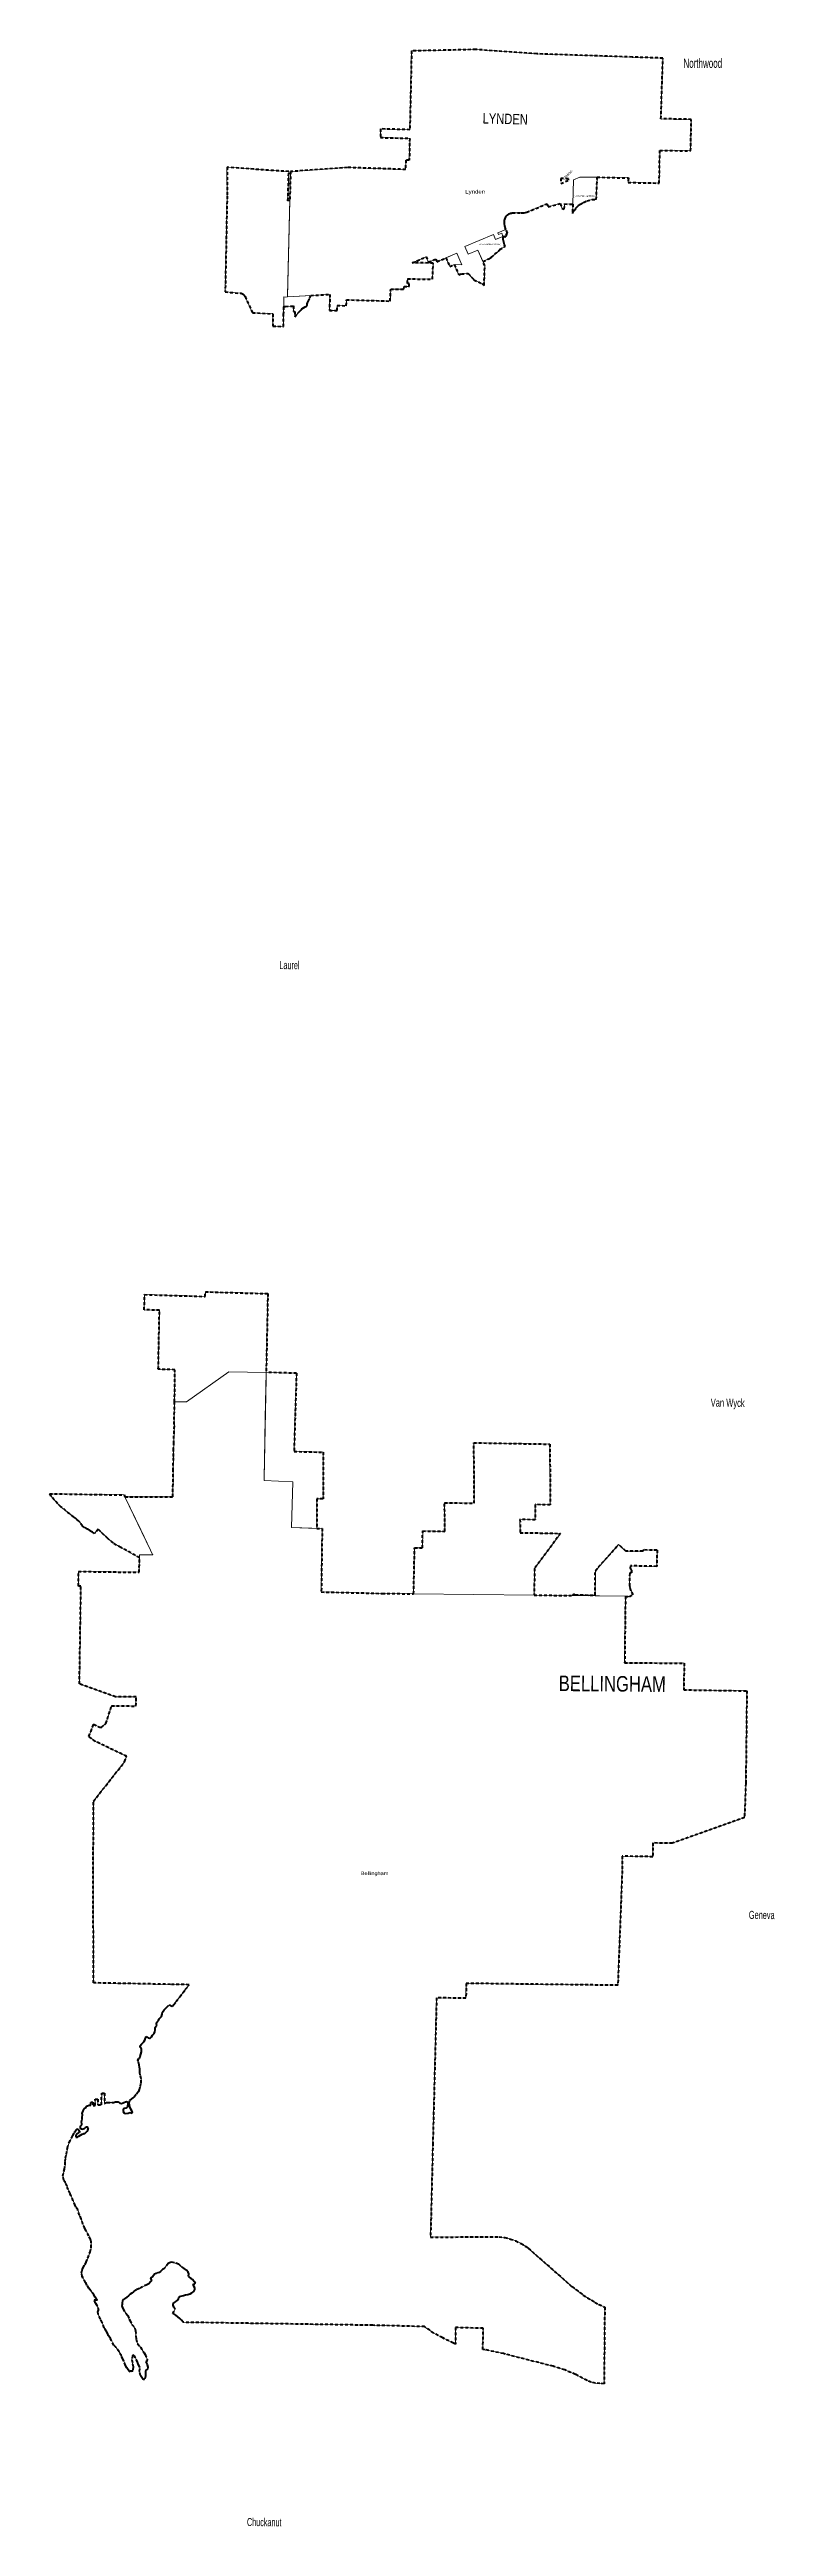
# Model space of a CAD drawing. Header units: feet. Extents: x -903180 to 1023491, y -707744 to 564635.
# Drawn here: x -370609 to -339245, y 433698 to 541432 of the extents above; entities that cross this region are included whole.
import ezdxf

# ---------------------------------------------------------------- set-up
doc = ezdxf.new("R2010")
doc.units = ezdxf.units.FT
doc.header["$LTSCALE"] = 80
doc.linetypes.add('SHORT_DASHED', pattern=[2.7, 1.5, -1.2])
for name, color, linetype, lineweight in [('1', 7, 'Continuous', 13), ('13', 7, 'SHORT_DASHED', 40), ('58', 7, 'Continuous', 13)]:
    doc.layers.add(name, color=color, linetype=linetype, lineweight=lineweight)
for name, color, linetype in [('14', 7, 'Continuous'), ('16', 7, 'Continuous'), ('36', 7, 'Continuous')]:
    doc.layers.add(name, color=color, linetype=linetype)

msp = doc.modelspace()

# ---------------------------------------------------------------- texts
at = {"layer": '1', "width": 1.05}
for p in [(-347832.09, 535020.18), (-351951.38, 532927.65)]:
    msp.add_text('( LOCATION APPROX )', height=64, dxfattribs=at).set_placement(p)
at = {"layer": '14', "width": 0.8}
for s, height, rotation, p in [('LYNDEN', 452.5, 358.424, (-351798.1, 538216.47)), ('BELLINGHAM', 675, 359.5, (-348488.29, 470034.69))]:
    msp.add_text(s, height=height, rotation=rotation, dxfattribs=at).set_placement(p)
at = {"layer": '16', "width": 0.65}
msp.add_text('Northwood', height=400, dxfattribs=at).set_placement((-343067.12, 540635.26))
at = {"layer": '16'}
for s, width, p in [('Laurel', 0.65, (-360624.97, 501437.72)), ('Van Wyck', 0.7, (-341883.43, 482405.93)), ('Geneva', 0.6, (-340228.55, 460125.32)), ('Chuckanut', 0.65, (-362035.24, 433717.99))]:
    msp.add_text(s, height=350, rotation=359.37, dxfattribs=dict(at, width=width)).set_placement(p)
at = {"layer": '36', "width": 1.35}
msp.add_text('Uninc.', height=113, rotation=45, dxfattribs=at).set_placement((-348259.25, 535753.06))
at = {"layer": '36'}
for s, width, p in [('Lynden', 1.25, (-352548.81, 535168.77)), ('Bellingham', 1.15, (-357085.28, 462028.06))]:
    msp.add_text(s, height=157.5, dxfattribs=dict(at, width=width)).set_placement(p)

# ---------------------------------------------------------------- linework, layer by layer
at = {"layer": '13'}
for p, q in [((-347638.15, 534627.9), (-347543.63, 534703.04)), ((-359881.7, 483857.94), (-361197.32, 483891.35)), ((-346894.78, 475268.07), (-345886.71, 476410.28)), ((-345564.13, 476119.84), (-345886.71, 476410.28)), ((-345403.17, 475162.29), (-345406.04, 474626.34)), ((-345373.55, 475480.88), (-345375.04, 475385.89)), ((-345349.68, 475331.51), (-345375.04, 475385.89)), ((-344226.82, 475457.28), (-345373.55, 475480.88)), ((-345327.19, 475294.86), (-345349.68, 475331.51)), ((-345327.19, 475294.86), (-345328.56, 475169.87)), ((-344212.43, 476160.62), (-344226.82, 475457.28)), ((-345406.04, 474626.34), (-345394.95, 474531.44)), ((-345343.76, 474390.46), (-345394.95, 474531.44)), ((-367743.05, 469789.88), (-369311.3, 470341.64)), ((-343048.92, 470086.58), (-340311.35, 470042.28)), ((-367403.92, 451865.06), (-367418.92, 451856.06)), ((-369340.82, 450930.04), (-369313.33, 450892.79)), ((-365180.44, 445168.54), (-365313.63, 445192.19))]:
    msp.add_line(p, q, dxfattribs=at)
for points in [[(-347543.63, 534703.04), (-347407.04, 534782.72), (-347252.96, 534852.68), (-347030.26, 534907.1), (-346852.41, 534911.84), (-346813.53, 535878.92), (-345455.65, 535845.89), (-345469.59, 535649.12), (-344120.67, 535621.53), (-344091.5, 537047.35), (-342753.32, 537019.97), (-342725.22, 538393.45), (-344045.31, 538420.45), (-343961.09, 541058.4), (-345294.29, 541103.05), (-349442.8, 541243.62), (-352092.59, 541431.62), (-354881.36, 541370.51), (-354955.15, 537943.84), (-356229.71, 537978.91), (-356236.76, 537603.96), (-354962.19, 537568.89), (-354980.07, 536617.13), (-355134.17, 536621.12), (-355140.65, 536215.57), (-357669.61, 536301.1), (-360139.43, 536126.09), (-360171.24, 534858.43), (-360249.73, 534855.2), (-360217.04, 536128.52), (-360876.36, 536163.52), (-362893.18, 536312.53), (-362895.6, 535052.56), (-362977.92, 530887.49), (-362282.81, 530829.56), (-362231.78, 530808.02), (-362195.11, 530784.88), (-362156.04, 530746.59), (-362116.8, 530685.87), (-361793.02, 529986.54), (-360903.39, 529931.64), (-360903.47, 529398.64), (-360450.85, 529387.46), (-360438.13, 529898.88), (-360431.18, 530257.09), (-360360.47, 530255.13), (-360008.41, 530277.72), (-360012.78, 530040.5), (-359948.47, 530040.46), (-359952.26, 529807.98), (-359792.55, 529995.62), (-359697.51, 530100.91), (-359643.38, 530148.9), (-359574.46, 530195.73), (-359500.7, 530242.27), (-359449.95, 530268.41), (-359428.93, 530288.2), (-359421.85, 530301.6)], [(-359421.85, 530301.6), (-359415.27, 530324.13), (-359411.18, 530370.63), (-359401.94, 530414.54), (-359370.58, 530474.27), (-359295.83, 530628.34), (-359254.58, 530734.41), (-358431.53, 530784.21), (-358444.05, 530082.4), (-358119.65, 530082.94), (-358114.94, 530297.02), (-357715.05, 530288.41), (-357709.41, 530544.8), (-355810.68, 530492.56), (-355787.39, 531015.61), (-355214.55, 531006.27), (-355208.35, 531125.25), (-354990.01, 531123.44), (-354986.06, 531258.48), (-355059.41, 531259.09), (-355053.01, 531454.04), (-353971.5, 531445.05), (-353940.33, 532144.81), (-354848.53, 532152.36), (-354245.59, 532419.01), (-354145.35, 532185.9), (-353829.75, 532320.18), (-353779.46, 532202.85), (-353389.48, 532369.96), (-353220.29, 531997.15), (-353027.02, 532080.58), (-352830.47, 531636.67), (-352714.15, 531680.19), (-352423.38, 531686.36), (-352168.78, 531416), (-351819.17, 531246.9), (-351725.45, 531173.53), (-351699.91, 532031.85), (-351781.14, 532210.78), (-351563.57, 532310.89), (-351519.45, 532333.57), (-351425.79, 532385.84), (-351044.1, 532711.56), (-351055.64, 532736.46), (-350806.35, 532861.19), (-350836.13, 532936.51), (-350874.7, 533051.44), (-350899.52, 533166.21), (-350898.42, 533280.6), (-350885.34, 533291.12), (-350884.26, 533294.06), (-350882.74, 533298.33), (-350881.82, 533308.07), (-350881.21, 533311.73), (-350858.84, 533320.14), (-350849.08, 533303.45), (-350840.04, 533278.01), (-350799.9, 533286.36), (-350792.13, 533314.3), (-350768.88, 533323.48), (-350751, 533337.94), (-350747.48, 533357.82), (-350776.07, 533421.4), (-350708.91, 533447.99), (-350785.75, 533611.44), (-350812.29, 533686.77), (-350830.8, 533764.46), (-350841.1, 533843.67), (-350843.05, 533923.51), (-350840.24, 533971.13), (-350837.29, 534008.86), (-350830.42, 534046.07), (-350819.69, 534082.35), (-350805.23, 534117.32), (-350787.2, 534150.58), (-350765.79, 534181.78), (-350741.23, 534210.57), (-350713.8, 534236.63), (-350683.79, 534259.68), (-350651.54, 534279.47), (-350617.4, 534295.79), (-350581.74, 534308.44), (-350544.95, 534317.29), (-350507.44, 534322.26), (-350499.22, 534322.81), (-350114.18, 534324.31), (-350051.97, 534322.37), (-349989.91, 534326.95), (-349928.66, 534337.99), (-349877.39, 534352.48), (-349006.07, 534722.2), (-348942.41, 534593.17), (-348420.31, 534734.87), (-348332.18, 534520.36), (-348245.98, 534489.98)], [(-348245.98, 534489.98), (-348236.33, 534714.77), (-347874.37, 534705.23), (-347890.39, 534306.73), (-347818.13, 534424.49), (-347737.85, 534529.43), (-347638.15, 534627.9)], [(-369311.3, 470341.64), (-369246.08, 474596.98), (-369350.04, 474599.66), (-369354.96, 475234.74), (-366715.54, 475199.07), (-366697.9, 475835.59), (-367510.36, 476271.94), (-367843.42, 476476.74), (-368084.59, 476667.29), (-368493.8, 477069.18), (-368652.72, 476890.27), (-368750.35, 476945.32), (-368862.47, 477010.54), (-368966.63, 477073.9), (-369085.92, 477153.88), (-369178.14, 477212.3), (-369293.4, 477372.85), (-369354.65, 477436.16), (-369427.76, 477501.91), (-369486.47, 477550.91), (-369564.33, 477610.46), (-370102.61, 478036.95), (-370262.1, 478191.03), (-370406.46, 478350.62), (-370535.7, 478511.58), (-370608.85, 478617.83), (-367372.13, 478561.79), (-367333.56, 478487.71), (-365250.97, 478488.02), (-365239.43, 479624.67), (-365238.87, 479624.67), (-365226.21, 480241.6), (-365220.76, 480507.13), (-365214.81, 480797.05), (-365216.14, 480797.05), (-365184.51, 481631.14), (-365197.7, 481631.14), (-365193.34, 481843.28), (-365177.39, 482620.7), (-365161.12, 484009.95), (-365884.53, 484031.1), (-365836.24, 486595.77), (-366495.99, 486615.06), (-366483.56, 487274.99), (-363844.55, 487197.83), (-363840.78, 487397.8), (-361126.8, 487318.45), (-361197.32, 483891.35)], [(-359881.7, 483857.94), (-359987.44, 480452.85), (-358717.75, 480421.96), (-358726.89, 478390.24), (-358998.08, 478394.44), (-358998.1, 477108.45), (-358764.94, 477101.47), (-358802.37, 474344.14), (-356153.83, 474279.5), (-354789.25, 474264.45), (-354749.78, 476268.81), (-354410.82, 476262.79), (-354396.35, 476997.65), (-353435.39, 476980.58), (-353444.05, 478225.93), (-352153.86, 478203.02), (-352172.15, 480831.76), (-348871.65, 480773.15), (-348853.29, 478132.4), (-349513.39, 478144.12), (-349508.8, 477483.93), (-350168.9, 477495.65), (-350164.91, 476922.5), (-348407.31, 476891.29), (-349533.58, 475364.04), (-349556.37, 474206.74), (-347838.89, 474187.8), (-347875.36, 474218.21), (-347835.67, 474263.24), (-347800.46, 474233.88), (-347790.65, 474226.45), (-347779.29, 474221.38), (-347765.21, 474217.74), (-346907.56, 474208.34), (-346894.78, 475268.07)], [(-344212.43, 476160.62), (-344784.34, 476170.83), (-344828.95, 476119.51), (-345564.13, 476119.84)], [(-345328.56, 475169.87), (-345387.14, 475169.97), (-345397.88, 475167.82), (-345403.17, 475162.29)], [(-345588.16, 474149.79), (-345621.02, 471260.19), (-343038.64, 471248.59), (-343048.92, 470086.58)], [(-345588.16, 474149.79), (-345409.81, 474148.04), (-345254.14, 474234.36), (-345343.76, 474390.46)], [(-367418.92, 451856.06), (-367418.47, 451829.7), (-367410.06, 451744.43), (-367370.94, 451676.92), (-367306.64, 451659.52), (-367197.25, 451677.67), (-367120.16, 451696.44), (-367027.75, 451670.41), (-367000.6, 451718.45), (-367037.78, 451781.87), (-367079.08, 451841.32), (-367121.48, 451949.35), (-367139.63, 452166.17), (-367116.33, 452224.39), (-367034.22, 452295.67), (-366978.8, 452343.17), (-366927.5, 452386.7), (-366828.1, 452518.34), (-366768.3, 452583.97), (-366733.26, 452621.74), (-366705.54, 452700.11), (-366656.31, 452848.89), (-366635.45, 452992.13), (-366636.08, 453174.22), (-366667.33, 453338.69), (-366694, 453424.16), (-366694.31, 453515.21), (-366688.72, 453598.05), (-366701.64, 453663.03), (-366711.56, 453780.56), (-366759.53, 453915), (-366772.52, 453975.94), (-366730.82, 454045.95), (-366687.63, 454087.62), (-366666.35, 454145.88), (-366644.26, 454246.62), (-366620.24, 454343.27), (-366610.12, 454452.33), (-366619.83, 454472.74), (-366667, 454542.42), (-366671.8, 454609.28), (-366613.91, 454681.01), (-366519.12, 454782.39), (-366463.36, 454848.09), (-366435.53, 454932.53), (-366430.85, 454966.83), (-366409.98, 455002.85), (-366370.09, 454975.8), (-366322.1, 454950.61), (-366267.78, 454939.46), (-366235.44, 454940.87), (-366184.07, 454988.45), (-366134.18, 455064.38), (-366070.23, 455136), (-366040.42, 455218.38), (-366026.86, 455295), (-366027.67, 455359.75), (-366018.72, 455406.11), (-365985.7, 455443.92), (-365950.44, 455493.83), (-365969.64, 455546.8), (-365964.66, 455597.28), (-365923.14, 455657.18), (-365875.88, 455700.79), (-365850.18, 455779.21), (-365786.57, 455832.62), (-365745.29, 455880.39), (-365717.26, 455974.95), (-365699.33, 456069.69), (-365618.37, 456187.52), (-365533.97, 456272.91), (-365396.95, 456391.56), (-365284.82, 456312.39), (-365213.22, 456396.46), (-365114.8, 456534.79), (-364942.98, 456734.94), (-364809.68, 456923.39), (-364697.07, 457065.6), (-364574.19, 457223.86), (-364550.9, 457262.51), (-365357.22, 457276.36), (-368706.75, 457340.66), (-368709.51, 462268.34), (-368705.45, 465240.23), (-367351.34, 466955.83), (-367261.54, 467197.19), (-368619.2, 467843.42), (-368902.54, 468062.77), (-368695.12, 468591.68), (-368376.26, 468438.74), (-368163.08, 468620.83), (-367914.72, 469391.89), (-366854.39, 469381.96), (-366845.35, 469781.33), (-367743.05, 469789.88)], [(-340311.35, 470042.28), (-340359.03, 466011.28), (-340415.27, 464533.5), (-343550, 463413.25), (-344398.09, 463428.12), (-344403.55, 462828.12), (-345723.39, 462851.24), (-345729.18, 462214.4), (-345917.33, 457235.53), (-352502.69, 457319.96), (-352519.33, 456669.72), (-353793.83, 456693.55), (-353956.4, 450370.45), (-354056.39, 446283.77), (-351078.88, 446295.25), (-350830.14, 446261.11), (-350586.33, 446201.16), (-350350.13, 446116.06), (-350124.11, 446006.73), (-349910.77, 445874.37), (-349801.04, 445793.34), (-347914.6, 444129.64), (-347426.67, 443759.4), (-346902.72, 443442.18), (-346739.63, 443358.03), (-346487.11, 443233.44), (-346515.41, 439906.69), (-346703.46, 439911.92), (-346889.94, 439936.79), (-347072.79, 439981), (-347250.02, 440044.09), (-347255.17, 440046.24), (-347763.93, 440311.28), (-348224.84, 440509.82), (-348703.98, 440659.08), (-348726.31, 440664.72), (-350886.84, 441215), (-351688.11, 441384.07), (-351779.21, 441397.81), (-351769.96, 442318.8), (-352969.7, 442350.4), (-352976.95, 441628.87), (-353063.1, 441670.94), (-353529.05, 441906.92), (-353912.84, 442110.21), (-354273.28, 442352.51), (-354321.26, 442389.09), (-356570.04, 442448.32), (-364810.33, 442578.59), (-364875.11, 442667.56), (-364948.84, 442749.28), (-365030.71, 442822.84), (-365119.82, 442887.44), (-365215.19, 442942.37), (-365250.09, 442959.31), (-365158.18, 443158.32), (-365186.14, 443192.97), (-365211.97, 443237.69), (-365237.43, 443318.76), (-365238.68, 443395.54), (-365185.68, 443439.41), (-365130.82, 443467.1), (-365059.45, 443528.95), (-365020.78, 443554.8), (-365004.2, 443595.02), (-364993.47, 443657.53), (-364968.81, 443697.66), (-364905.94, 443717.18), (-364847.14, 443734.73), (-364786.38, 443746.2), (-364701.26, 443767.5), (-364606, 443792.73), (-364563.41, 443806.41), (-364500.63, 443817.86), (-364425.39, 443861.49), (-364335.89, 443917.09), (-364300.57, 444011.65), (-364299.98, 444070.22), (-364337.64, 444145.37), (-364367.08, 444232.55), (-364304.16, 444258.14), (-364273.37, 444304.27), (-364335.45, 444363.52), (-364401.42, 444436.95), (-364455.57, 444479.96), (-364564.01, 444551.83), (-364575.59, 444606.5), (-364553.05, 444636.55), (-364558.55, 444693.17), (-364590.24, 444758.16), (-364664.21, 444839.76), (-364760.49, 444915.54), (-364902.92, 445024.14), (-365007.18, 445110.11), (-365180.44, 445168.54)], [(-369313.33, 450892.79), (-369307.12, 450873.27), (-369308.01, 450859.08), (-369322.2, 450837.8), (-369348.81, 450822.72), (-369386.95, 450792.56), (-369436.61, 450754.42), (-369465, 450703.87), (-369468.54, 450656.86), (-369455.24, 450635.57), (-369432.18, 450621.38), (-369404.68, 450629.36), (-369375.42, 450645.33), (-369333.73, 450673.71), (-369264.55, 450713.62), (-369186.5, 450763.29), (-369152.79, 450781.03), (-369141.26, 450787.24), (-369118.2, 450785.47), (-369102.24, 450784.58), (-369081.84, 450788.13), (-369065.87, 450797.88), (-369044.59, 450816.51), (-369014.43, 450851.99), (-368978.07, 450893.67), (-368950.57, 450928.26), (-368926.62, 450973.5), (-368917.75, 451000.11), (-368926.62, 451020.51), (-368949.68, 451045.34), (-368977.18, 451064.85), (-369008.22, 451062.19), (-369031.28, 451048), (-369062.33, 451031.15), (-369107.56, 450999.22), (-369156.34, 450980.59), (-369188.27, 450970.84), (-369213.99, 450973.5), (-369242.37, 450979.71), (-369262.77, 451006.31), (-369268.98, 451062.19), (-369273.42, 451088.8), (-369272.53, 451101.22), (-369254.79, 451119.84), (-369230.84, 451134.92), (-369221.09, 451152.66), (-369212.22, 451172.17), (-369208.87, 451183.69), (-369209.21, 451216.17), (-369215.88, 451291.15), (-369193.19, 451424.25), (-369187.91, 451490.91), (-369185.9, 451598.09), (-369192.88, 451656.9), (-369152.4, 451769.42), (-369104.3, 451857.52), (-369044.7, 451913.04), (-369021.73, 451953.07), (-368966.47, 451992.48), (-368889.19, 452021.36), (-368822.94, 452018.54), (-368823.91, 452148.99), (-368723.9, 452149.75), (-368722.34, 452006.36), (-368626.23, 452007.42), (-368629.27, 452286.93), (-368516.84, 452288.15), (-368514.11, 452037.64), (-368349.65, 452039.43), (-368344.71, 452545.34), (-368224.99, 452544.17), (-368221.22, 452103.76), (-368192.99, 452101.2), (-368149.92, 452136.8), (-368097.35, 452139.84), (-367903.55, 452136.16), (-367830.69, 452144.9), (-367743.47, 452165.49), (-367634.42, 452165.45), (-367554.65, 452111.33), (-367478.24, 452093.7), (-367418.6, 452120.1), (-367376.92, 452144.05), (-367313.92, 452168.05), (-367262.92, 452177.05), (-367232.93, 452174.05), (-367205.93, 452153.05), (-367202.93, 452090.05), (-367208.93, 452039.05), (-367217.93, 451991.05), (-367223.93, 451952.05), (-367250.93, 451928.05), (-367295.92, 451898.05), (-367346.92, 451874.06), (-367403.92, 451865.06)], [(-366657.91, 440257.17), (-366701.09, 440431.98), (-366685.26, 440629.94), (-366749.95, 440734.35), (-366796.13, 440856.61), (-366871.56, 441034.05), (-366957.92, 441167.19), (-367011.09, 441131.79), (-367032.79, 440944.05), (-367001.69, 440771.5), (-366980, 440635.54), (-366988.82, 440488.02), (-367026.18, 440434.1), (-367064.2, 440453.03), (-367102.67, 440447.7), (-367111.16, 440425.6), (-367141.21, 440438.31), (-367192.41, 440508.07), (-367253.25, 440602.29), (-367307.92, 440702.46), (-367383.32, 440881.92), (-367431.89, 440984), (-367489.99, 441116.6), (-367591.75, 441290.5), (-367719.56, 441475), (-367816.47, 441584.07), (-367960.51, 441872.06), (-368047.07, 441995.09), (-368097.43, 442109.34), (-368148.21, 442201.34), (-368232.48, 442338.49), (-368322.97, 442574.89), (-368395.01, 442717.87), (-368504.08, 442932.37), (-368521.32, 443090.5), (-368464.72, 443093.47), (-368533.79, 443286.97), (-368608.23, 443409.77), (-368668.2, 443550.51), (-368601.58, 443549.24), (-368532.87, 443551.98), (-368566.47, 443591.06), (-368627.53, 443673.14), (-368680.07, 443779.34), (-368796.49, 443925.19), (-368873.44, 444021.74), (-368907.07, 444058.79), (-368985.32, 444193.8), (-369043.61, 444316.29), (-369194.32, 444572.04), (-369219.51, 444736.39), (-369188.9, 444861.24), (-369148.73, 444957.59), (-369065.48, 445089.53), (-369012.96, 445197.78), (-368947.2, 445366.47), (-368841.11, 445639.6), (-368795.31, 445820.81), (-368796.52, 446079.79), (-368836.83, 446191.82), (-368900.68, 446340.72), (-369019.73, 446561.48), (-369070.36, 446661.57), (-369161.8, 446847.41), (-369236.13, 447083.5), (-369307.91, 447240.64), (-369386.28, 447476.81), (-369466.86, 447595.68), (-369501.73, 447662.21), (-369718.35, 448185.13), (-369798.08, 448348.49), (-369851.77, 448501.24), (-369921.9, 448638.12), (-369994.44, 448754.81), (-370037.12, 448955.91), (-369983.13, 449143.03), (-369965.12, 449241.82), (-369935.39, 449427.38), (-369932.7, 449570.97), (-369919.65, 449728.53), (-369874.27, 449887.49), (-369832.78, 450161.84), (-369757.65, 450399.14), (-369663.13, 450593.59), (-369598.39, 450707.67), (-369526.36, 450828.14), (-369512, 450867.95), (-369487.17, 450905.2), (-369459.68, 450942.46), (-369435.73, 450969.95), (-369420.65, 450982.37), (-369402.91, 450985.92), (-369388.72, 450981.48), (-369374.53, 450968.18), (-369340.82, 450930.04)], [(-365313.63, 445192.19), (-365394.76, 445164.79), (-365449.66, 445133.06), (-365640.76, 444900.43), (-365707.21, 444867.96), (-365787.38, 444792.61), (-365842.76, 444747.13), (-365980.91, 444703.22), (-366054.08, 444678.31), (-366128.99, 444560.37), (-366221, 444499.4), (-366202.1, 444430.25), (-366178.75, 444383.28), (-366223.96, 444341.65), (-366292.4, 444245.84), (-366381.94, 444209.11), (-366569.37, 444121.63), (-366708.09, 444047.38), (-366834.31, 443993.13), (-366955.01, 443910.45), (-366969.85, 443900.22), (-367031.63, 443852.49), (-367104.09, 443798.96), (-367185.61, 443733.09), (-367258.08, 443670.5), (-367347.83, 443603.8), (-367391.47, 443575.78), (-367437.84, 443506.23), (-367456.39, 443427.41), (-367461.02, 443360.18), (-367463.34, 443295.27), (-367458.4, 443247.49), (-367458.18, 443246.32), (-367413.6, 443146.34), (-367297.72, 442972.18), (-367210.75, 442871.39), (-367149.06, 442714.44), (-367109.94, 442646.94), (-367032.18, 442485.64), (-366897.86, 442325.29), (-366879.87, 442207.6), (-366857.95, 441976.55), (-366848.3, 441844.87), (-366785.24, 441653.5), (-366664.94, 441499.49), (-366539.18, 441313), (-366497.96, 441249.5), (-366452.93, 441173.79), (-366373.95, 440969.98), (-366381.75, 440877.06), (-366420.56, 440853.52), (-366368.25, 440735.19), (-366346.07, 440625.52), (-366359.74, 440542.84), (-366400.8, 440507.2), (-366442.23, 440451.34), (-366437.84, 440362.24), (-366436.15, 440236.78), (-366487.45, 440086.02), (-366541.84, 440093.12), (-366600.92, 440173.14), (-366657.91, 440257.17)]]:
    msp.add_lwpolyline(points, dxfattribs=at)
msp.add_lwpolyline([(-348059.5, 535808.54), (-348392.87, 535820.61), (-348393.8, 535602.33), (-348062.76, 535743.98)], close=True, dxfattribs=at)
at = {"layer": '58'}
for points in [[(-347841.23, 535762.96), (-347571.73, 535879.64), (-345455.65, 535845.89), (-345469.59, 535649.12), (-344120.67, 535621.53), (-344091.5, 537047.35), (-342753.32, 537019.97), (-342725.22, 538393.45), (-344045.31, 538420.45), (-343961.09, 541058.4), (-345294.29, 541103.05), (-349442.8, 541243.62), (-352092.59, 541431.62), (-354881.36, 541370.51), (-354955.15, 537943.84), (-356229.71, 537978.91), (-356236.76, 537603.96), (-354962.19, 537568.89), (-354980.07, 536617.13), (-355134.17, 536621.12), (-355140.65, 536215.57), (-357669.61, 536301.1), (-360139.43, 536126.09), (-360274.56, 530740.75), (-360275.88, 530671.74), (-358431.53, 530784.21), (-358444.05, 530082.4), (-358119.65, 530082.94), (-358114.94, 530297.02), (-357715.05, 530288.41), (-357709.41, 530544.8), (-355810.68, 530492.56), (-355787.39, 531015.61), (-355214.55, 531006.27), (-355208.35, 531125.25), (-354990.01, 531123.44), (-354986.06, 531258.48), (-355059.41, 531259.09), (-355053.01, 531454.04), (-353971.5, 531445.05), (-353940.33, 532144.81), (-354848.53, 532152.36), (-354245.59, 532419.01), (-354145.35, 532185.9), (-353829.75, 532320.18), (-353779.46, 532202.85), (-352918.4, 532569.19), (-352693.75, 532071.41), (-353027.02, 532080.58), (-352830.47, 531636.67), (-352714.15, 531680.19), (-352423.38, 531686.36), (-352168.78, 531416), (-351819.17, 531246.9), (-351725.45, 531173.53), (-351699.91, 532031.85), (-352006.83, 532711.93), (-352416.43, 532537.77), (-352561.66, 532859.55), (-351321.36, 533386.92), (-351231.22, 533172.14), (-350921.85, 533303.68), (-350962.28, 533451.02), (-351101.76, 533393.36), (-351131.56, 533464.4), (-350785.75, 533611.44), (-350812.29, 533686.77), (-350830.8, 533764.46), (-350841.1, 533843.67), (-350843.05, 533923.51), (-350840.24, 533971.13), (-350837.29, 534008.86), (-350830.42, 534046.07), (-350819.69, 534082.35), (-350805.23, 534117.32), (-350787.2, 534150.58), (-350765.79, 534181.78), (-350741.23, 534210.57), (-350713.8, 534236.63), (-350683.79, 534259.68), (-350651.54, 534279.47), (-350617.4, 534295.79), (-350581.74, 534308.44), (-350544.95, 534317.29), (-350507.44, 534322.26), (-350499.22, 534322.81), (-350114.18, 534324.31), (-350051.97, 534322.37), (-349989.91, 534326.95), (-349928.66, 534337.99), (-349877.39, 534352.48), (-349006.07, 534722.2), (-348942.41, 534593.17), (-348420.31, 534734.87), (-348332.18, 534520.36), (-348245.98, 534489.98), (-348236.33, 534714.77), (-347874.37, 534705.23)], [(-360876.36, 536163.52), (-360217.04, 536128.52), (-360249.73, 534855.2), (-360171.24, 534858.43), (-360275.88, 530671.74), (-360348.67, 530667.3), (-360425.69, 530677.41), (-360438.13, 529898.88), (-360450.85, 529387.46), (-360903.47, 529398.64), (-360903.39, 529931.64), (-361793.02, 529986.54), (-362093.07, 530642.9), (-362129.74, 530709.91), (-362161.63, 530752.99), (-362206.28, 530789.69), (-362284.41, 530831.17), (-362977.92, 530887.49), (-362977.92, 530887.49), (-362895.6, 535052.56), (-362901.59, 536321.73)], [(-347571.73, 535879.64), (-346813.53, 535878.92), (-346852.41, 534911.84), (-347030.26, 534907.1), (-347252.96, 534852.68), (-347407.04, 534782.72), (-347543.63, 534703.04), (-347638.15, 534627.9), (-347737.85, 534529.43), (-347818.13, 534424.49), (-347890.39, 534306.73), (-347874.37, 534705.23), (-347841.23, 535762.96)], [(-350806.35, 532861.19), (-351055.64, 532736.46), (-351044.1, 532711.56), (-351425.79, 532385.84), (-351519.45, 532333.57), (-351563.57, 532310.89), (-351781.14, 532210.78), (-352006.83, 532711.93), (-352416.43, 532537.77), (-352561.66, 532859.55), (-351321.36, 533386.92), (-351231.22, 533172.14), (-350921.85, 533303.68), (-350962.28, 533451.02), (-351101.76, 533393.36), (-351131.56, 533464.4), (-350785.75, 533611.44), (-350708.91, 533447.99), (-350776.07, 533421.4), (-350747.48, 533357.82), (-350751, 533337.94), (-350768.88, 533323.48), (-350792.13, 533314.3), (-350799.9, 533286.36), (-350840.04, 533278.01), (-350849.08, 533303.45), (-350858.84, 533320.14), (-350881.21, 533311.73), (-350881.82, 533308.07), (-350882.74, 533298.33), (-350885.34, 533291.12), (-350898.42, 533280.6), (-350899.52, 533166.21), (-350874.7, 533051.44), (-350836.13, 532936.51)], [(-352693.75, 532071.41), (-353027.02, 532080.58), (-353220.29, 531997.15), (-353389.48, 532369.96), (-352918.4, 532569.19)], [(-360360.47, 530255.13), (-360431.18, 530257.09), (-360425.69, 530677.41), (-360348.67, 530667.3), (-360275.88, 530671.74), (-359254.58, 530734.41), (-359295.83, 530628.34), (-359370.58, 530474.27), (-359397.38, 530423.93), (-359406.75, 530399.91), (-359415.27, 530324.13), (-359421.85, 530301.6), (-359428.93, 530288.2), (-359440.83, 530274.93), (-359494.38, 530246.44), (-359574.46, 530195.73), (-359640.36, 530151.18), (-359697.51, 530100.91), (-359791.42, 529996.94), (-359952.26, 529807.98), (-359948.47, 530040.46), (-360012.78, 530040.5), (-360008.41, 530277.72), (-360148.42, 530267.84)], [(-364663.96, 482609.65), (-365177.39, 482620.7), (-365161.12, 484009.95), (-365884.53, 484031.1), (-365836.24, 486595.77), (-366495.99, 486615.06), (-366483.56, 487274.99), (-363844.55, 487197.83), (-363840.78, 487397.8), (-361126.8, 487318.45), (-361197.47, 483884.03), (-362814.41, 483924.25)], [(-361291.43, 479186.27), (-361239.41, 481908.42), (-361197.32, 483891.35), (-359881.7, 483857.94), (-359946.97, 481750.69), (-359987.44, 480452.85), (-358717.75, 480421.96), (-358726.89, 478390.24), (-358998.08, 478394.44), (-358998.1, 477108.45), (-360101.33, 477143.48), (-360082.29, 477655.3), (-360039.25, 479135.16)], [(-349556.37, 474206.74), (-354789.25, 474264.45), (-354749.78, 476268.81), (-354410.82, 476262.79), (-354396.35, 476997.65), (-353435.39, 476980.58), (-353444.05, 478225.93), (-352153.86, 478203.02), (-352172.15, 480831.76), (-348871.65, 480773.15), (-348853.29, 478132.4), (-349513.39, 478144.12), (-349508.8, 477483.93), (-350168.9, 477495.65), (-350164.91, 476922.5), (-348407.31, 476891.29), (-349533.58, 475364.04)], [(-367333.56, 478487.71), (-366230.33, 476161.44), (-366128.78, 475954.43), (-366695.05, 475961.88), (-366697.9, 475835.59), (-367510.36, 476271.94), (-367843.42, 476476.74), (-368084.59, 476667.29), (-368493.8, 477069.18), (-368652.72, 476890.27), (-368862.47, 477010.54), (-369085.92, 477153.88), (-369178.14, 477212.3), (-369293.4, 477372.85), (-369354.65, 477436.16), (-369427.76, 477501.91), (-369564.33, 477610.46), (-369564.33, 477610.46), (-370102.61, 478036.95), (-370262.1, 478191.03), (-370406.46, 478350.62), (-370535.7, 478511.58), (-370608.85, 478617.83), (-367372.13, 478561.79)], [(-345564.13, 476119.84), (-344828.95, 476119.51), (-344784.34, 476170.83), (-344212.43, 476160.62), (-344226.82, 475457.28), (-345373.55, 475480.88), (-345375.04, 475385.89), (-345349.68, 475331.51), (-345327.19, 475294.86), (-345328.56, 475169.87), (-345387.14, 475169.97), (-345397.88, 475167.82), (-345403.17, 475162.29), (-345406.04, 474626.34), (-345394.95, 474531.44), (-345343.76, 474390.46), (-345254.14, 474234.36), (-345409.81, 474148.04), (-345588.16, 474149.79), (-345588, 474163.88), (-347838.89, 474187.8), (-347875.36, 474218.21), (-347835.67, 474263.24), (-347800.46, 474233.88), (-347790.65, 474226.45), (-347779.29, 474221.38), (-347765.21, 474217.74), (-347765.21, 474217.74), (-346907.56, 474208.34), (-346894.78, 475268.07), (-345886.71, 476410.28)]]:
    msp.add_lwpolyline(points, close=True, dxfattribs=at)
for points in [[(-365186.14, 443192.97), (-365158.18, 443158.32), (-365250.09, 442959.31), (-365215.19, 442942.37), (-365119.82, 442887.44), (-365030.71, 442822.84), (-364948.84, 442749.28), (-364875.11, 442667.56), (-364810.33, 442578.59), (-356570.04, 442448.32), (-354321.26, 442389.09), (-354273.28, 442352.51), (-353912.84, 442110.21), (-353529.05, 441906.92), (-353063.1, 441670.94), (-352976.95, 441628.87), (-352969.7, 442350.4), (-351769.96, 442318.8), (-351779.21, 441397.81), (-351688.11, 441384.07), (-350886.84, 441215), (-348726.31, 440664.72), (-348703.98, 440659.08), (-348224.84, 440509.82), (-347763.93, 440311.28), (-347255.17, 440046.24), (-347250.02, 440044.09), (-347072.79, 439981), (-346889.94, 439936.79), (-346703.46, 439911.92), (-346515.41, 439906.69), (-346487.11, 443233.44), (-346739.63, 443358.03), (-346902.72, 443442.18), (-347426.67, 443759.4), (-347914.6, 444129.64), (-349801.04, 445793.34), (-349910.77, 445874.37), (-350124.11, 446006.73), (-350350.13, 446116.06), (-350586.33, 446201.16), (-350830.14, 446261.11), (-351078.88, 446295.25), (-354056.39, 446283.77), (-353956.4, 450370.45), (-353793.83, 456693.55), (-352519.33, 456669.72), (-352502.69, 457319.96), (-345917.33, 457235.53), (-345729.18, 462214.4), (-345723.39, 462851.24), (-344403.55, 462828.12), (-344398.09, 463428.12), (-343550, 463413.25), (-340415.27, 464533.5), (-340359.03, 466011.28), (-340311.35, 470042.28), (-343048.92, 470086.58), (-343038.64, 471248.59), (-345621.02, 471260.19), (-345588, 474163.88), (-349556.37, 474206.74), (-354789.25, 474264.45), (-356153.83, 474279.5), (-358802.37, 474344.14), (-358764.94, 477101.47), (-360101.33, 477143.48), (-360039.25, 479135.16), (-361291.43, 479186.27), (-361287.73, 479420.65), (-361287.24, 479420.65), (-361275.37, 479998.89), (-361200.85, 483630.04), (-361202.53, 483630.04), (-361197.89, 483862.79), (-361197.47, 483884.03), (-362814.41, 483924.25)], [(-362814.41, 483924.25), (-364663.96, 482609.65), (-365177.39, 482620.7)], [(-365193.34, 481843.28), (-365197.7, 481631.14), (-365184.51, 481631.14), (-365216.14, 480797.05), (-365214.81, 480797.05), (-365220.76, 480507.13)], [(-365177.39, 482620.7), (-365192.91, 481843.28), (-365193.34, 481843.28)], [(-365220.76, 480507.13), (-365224.78, 480507.13), (-365227.36, 480281.6), (-365226.21, 480241.6)], [(-365226.21, 480241.6), (-365238.87, 479624.67), (-365239.43, 479624.67), (-365250.97, 478488.02), (-367333.56, 478487.71), (-366649.22, 477046.99), (-366230.33, 476161.44), (-366138.6, 475974.46), (-366128.78, 475954.43), (-366151.11, 475954.72), (-366695.05, 475961.88), (-366715.54, 475199.07), (-369354.96, 475234.74), (-369350.04, 474599.66), (-369246.08, 474596.98), (-369311.3, 470341.64), (-367743.05, 469789.88), (-366845.35, 469781.33), (-366854.39, 469381.96), (-367914.72, 469391.89), (-368163.08, 468620.83), (-368376.26, 468438.74), (-368695.12, 468591.68), (-368902.54, 468062.77), (-368619.2, 467843.42), (-367261.54, 467197.19), (-367351.34, 466955.83), (-368705.45, 465240.23), (-368709.51, 462268.34), (-368706.75, 457340.66), (-365357.22, 457276.36), (-364550.9, 457262.51), (-364574.19, 457223.86), (-364697.07, 457065.6), (-364809.68, 456923.39), (-364942.98, 456734.94), (-365114.8, 456534.79), (-365213.22, 456396.46), (-365284.82, 456312.39), (-365396.95, 456391.56), (-365533.97, 456272.91), (-365618.37, 456187.52), (-365699.33, 456069.69), (-365717.26, 455974.95), (-365745.29, 455880.39), (-365786.57, 455832.62), (-365850.18, 455779.21), (-365875.88, 455700.79), (-365923.14, 455657.18), (-365964.66, 455597.28), (-365969.64, 455546.8), (-365950.44, 455493.83), (-365985.7, 455443.92), (-366018.72, 455406.11), (-366027.67, 455359.75), (-366026.86, 455295), (-366040.42, 455218.38), (-366070.23, 455136), (-366134.18, 455064.38), (-366184.07, 454988.45), (-366235.44, 454940.87), (-366267.78, 454939.46), (-366322.1, 454950.61), (-366370.09, 454975.8), (-366409.98, 455002.85), (-366430.85, 454966.83), (-366435.53, 454932.53), (-366463.36, 454848.09), (-366519.12, 454782.39), (-366613.91, 454681.01), (-366671.8, 454609.28), (-366667, 454542.42), (-366619.83, 454472.74), (-366610.12, 454452.33), (-366620.24, 454343.27), (-366644.26, 454246.62), (-366666.35, 454145.88), (-366687.63, 454087.62), (-366730.82, 454045.95), (-366772.52, 453975.94), (-366759.53, 453915), (-366711.56, 453780.56), (-366701.64, 453663.03), (-366688.72, 453598.05), (-366694.31, 453515.21), (-366694, 453424.16), (-366667.33, 453338.69), (-366636.08, 453174.22), (-366635.45, 452992.13), (-366656.31, 452848.89), (-366705.54, 452700.11), (-366733.26, 452621.74), (-366768.3, 452583.97), (-366828.1, 452518.34), (-366927.5, 452386.7), (-366978.8, 452343.17), (-367034.22, 452295.67), (-367116.33, 452224.39), (-367139.63, 452166.17), (-367121.48, 451949.35), (-367079.08, 451841.32)], [(-367079.08, 451841.32), (-367037.78, 451781.87), (-367000.6, 451718.45), (-367027.75, 451670.41), (-367120.16, 451696.44), (-367197.25, 451677.67), (-367306.64, 451659.52), (-367370.94, 451676.92), (-367410.06, 451744.43), (-367418.47, 451829.7), (-367418.92, 451856.06), (-367403.92, 451865.06), (-367346.92, 451874.06), (-367295.92, 451898.05), (-367250.93, 451928.05), (-367223.93, 451952.05), (-367217.93, 451991.05), (-367208.93, 452039.05), (-367202.93, 452090.05), (-367205.93, 452153.05), (-367232.93, 452174.05), (-367262.92, 452177.05), (-367313.92, 452168.05), (-367376.92, 452144.05), (-367418.6, 452120.1), (-367478.24, 452093.7), (-367554.65, 452111.33), (-367634.42, 452165.45), (-367743.47, 452165.49), (-367830.69, 452144.9), (-367903.55, 452136.16), (-368097.35, 452139.84), (-368149.92, 452136.8), (-368192.99, 452101.2), (-368221.22, 452103.76), (-368224.99, 452544.17), (-368344.71, 452545.34), (-368349.65, 452039.43), (-368514.11, 452037.64), (-368516.84, 452288.15), (-368629.27, 452286.93), (-368626.23, 452007.42), (-368722.34, 452006.36), (-368723.9, 452149.75), (-368823.91, 452148.99), (-368822.94, 452018.54), (-368889.19, 452021.36), (-368966.47, 451992.48), (-369021.73, 451953.07), (-369044.7, 451913.04), (-369104.3, 451857.52), (-369152.4, 451769.42), (-369192.88, 451656.9), (-369185.9, 451598.09), (-369187.91, 451490.91), (-369193.19, 451424.25), (-369215.88, 451291.15), (-369209.21, 451216.17), (-369208.87, 451183.69), (-369212.22, 451172.17), (-369221.09, 451152.66), (-369230.84, 451134.92), (-369254.79, 451119.84), (-369272.53, 451101.22), (-369273.42, 451088.8), (-369268.98, 451062.19), (-369262.77, 451006.31), (-369242.37, 450979.71), (-369213.99, 450973.5), (-369188.27, 450970.84), (-369156.34, 450980.59), (-369107.56, 450999.22), (-369062.33, 451031.15), (-369031.28, 451048), (-369008.22, 451062.19), (-368977.18, 451064.85), (-368949.68, 451045.34), (-368926.62, 451020.51), (-368917.75, 451000.11), (-368926.62, 450973.5), (-368950.57, 450928.26), (-368978.07, 450893.67), (-369014.43, 450851.99), (-369044.59, 450816.51), (-369065.87, 450797.88), (-369081.84, 450788.13), (-369102.24, 450784.58), (-369118.2, 450785.47), (-369141.26, 450787.24), (-369152.79, 450781.03), (-369186.5, 450763.29), (-369264.55, 450713.62), (-369333.73, 450673.71), (-369375.42, 450645.33), (-369404.68, 450629.36), (-369432.18, 450621.38), (-369455.24, 450635.57), (-369468.54, 450656.86), (-369465, 450703.87), (-369436.61, 450754.42), (-369386.95, 450792.56)], [(-369386.95, 450792.56), (-369348.81, 450822.72), (-369322.2, 450837.8), (-369308.01, 450859.08), (-369307.12, 450873.27), (-369313.33, 450892.79), (-369340.82, 450930.04), (-369374.53, 450968.18), (-369388.72, 450981.48), (-369402.91, 450985.92), (-369420.65, 450982.37), (-369435.73, 450969.95), (-369459.68, 450942.46), (-369487.17, 450905.2), (-369512, 450867.95), (-369526.36, 450828.14), (-369598.39, 450707.67), (-369663.13, 450593.59), (-369757.65, 450399.14), (-369832.78, 450161.84), (-369874.27, 449887.49), (-369919.65, 449728.53), (-369932.7, 449570.97), (-369935.39, 449427.38), (-369965.12, 449241.82), (-369983.13, 449143.03), (-370037.12, 448955.91), (-369994.44, 448754.81), (-369921.9, 448638.12), (-369851.77, 448501.24), (-369798.08, 448348.49), (-369718.35, 448185.13), (-369501.73, 447662.21), (-369466.86, 447595.68), (-369386.28, 447476.81), (-369307.91, 447240.64), (-369236.13, 447083.5), (-369161.8, 446847.41), (-369070.36, 446661.57), (-369019.73, 446561.48), (-368900.68, 446340.72), (-368836.83, 446191.82), (-368796.52, 446079.79), (-368795.31, 445820.81), (-368841.11, 445639.6), (-368947.2, 445366.47), (-369012.96, 445197.78), (-369065.48, 445089.53), (-369148.73, 444957.59), (-369188.9, 444861.24), (-369219.51, 444736.39), (-369194.32, 444572.04), (-369043.61, 444316.29), (-368985.32, 444193.8), (-368907.07, 444058.79), (-368873.44, 444021.74), (-368796.49, 443925.19), (-368680.07, 443779.34), (-368627.53, 443673.14), (-368566.47, 443591.06), (-368532.87, 443551.98), (-368601.58, 443549.24), (-368668.2, 443550.51), (-368608.23, 443409.77), (-368533.79, 443286.97), (-368464.72, 443093.47), (-368521.32, 443090.5), (-368504.08, 442932.37), (-368395.01, 442717.87), (-368322.97, 442574.89), (-368232.48, 442338.49), (-368148.21, 442201.34), (-368097.43, 442109.34), (-368047.07, 441995.09), (-367960.51, 441872.06), (-367816.47, 441584.07), (-367719.56, 441475), (-367591.75, 441290.5), (-367489.99, 441116.6), (-367431.89, 440984), (-367383.32, 440881.92), (-367307.92, 440702.46), (-367253.25, 440602.29), (-367192.41, 440508.07), (-367141.21, 440438.31), (-367111.16, 440425.6), (-367102.67, 440447.7), (-367064.2, 440453.03), (-367026.18, 440434.1), (-366988.82, 440488.02), (-366980, 440635.54), (-367001.69, 440771.5), (-367032.79, 440944.05), (-367011.09, 441131.79), (-366957.92, 441167.19), (-366871.56, 441034.05), (-366796.13, 440856.61), (-366749.95, 440734.35), (-366685.26, 440629.94), (-366701.09, 440431.98), (-366657.91, 440257.17)], [(-366657.91, 440257.17), (-366600.92, 440173.14), (-366541.84, 440093.12), (-366487.45, 440086.02), (-366436.15, 440236.78), (-366437.84, 440362.24), (-366442.23, 440451.34), (-366400.8, 440507.2), (-366359.74, 440542.84), (-366346.07, 440625.52), (-366368.25, 440735.19), (-366420.56, 440853.52), (-366381.75, 440877.06), (-366373.95, 440969.98), (-366452.93, 441173.79), (-366497.96, 441249.5), (-366539.18, 441313), (-366664.94, 441499.49), (-366785.24, 441653.5), (-366848.3, 441844.87), (-366857.95, 441976.55), (-366879.87, 442207.6), (-366897.86, 442325.29), (-367032.18, 442485.64), (-367109.94, 442646.94), (-367149.06, 442714.44), (-367210.75, 442871.39), (-367297.72, 442972.18), (-367413.6, 443146.34), (-367458.18, 443246.32), (-367458.4, 443247.49), (-367463.34, 443295.27), (-367461.02, 443360.18), (-367456.39, 443427.41), (-367437.84, 443506.23), (-367391.47, 443575.78), (-367347.83, 443603.8), (-367258.08, 443670.5), (-367185.61, 443733.09), (-367104.09, 443798.96), (-367031.63, 443852.49), (-366969.85, 443900.22), (-366955.01, 443910.45), (-366834.31, 443993.13), (-366708.09, 444047.38), (-366569.37, 444121.63), (-366381.94, 444209.11), (-366292.4, 444245.84), (-366223.96, 444341.65), (-366178.75, 444383.28), (-366202.1, 444430.25), (-366221, 444499.4), (-366128.99, 444560.37), (-366054.08, 444678.31), (-365980.91, 444703.22), (-365842.76, 444747.13), (-365787.38, 444792.61), (-365707.21, 444867.96), (-365640.76, 444900.43), (-365449.66, 445133.06), (-365394.76, 445164.79), (-365313.63, 445192.19), (-365180.44, 445168.54), (-365007.18, 445110.11), (-364902.92, 445024.14), (-364760.49, 444915.54), (-364664.21, 444839.76), (-364590.24, 444758.16), (-364558.55, 444693.17), (-364553.05, 444636.55), (-364575.59, 444606.5), (-364564.01, 444551.83), (-364455.57, 444479.96), (-364401.42, 444436.95), (-364335.45, 444363.52), (-364273.37, 444304.27), (-364304.16, 444258.14), (-364367.08, 444232.55), (-364337.64, 444145.37), (-364299.98, 444070.22), (-364300.57, 444011.65), (-364335.89, 443917.09), (-364425.39, 443861.49), (-364500.63, 443817.86), (-364563.41, 443806.41), (-364606, 443792.73), (-364701.26, 443767.5), (-364786.38, 443746.2), (-364847.14, 443734.73), (-364905.94, 443717.18), (-364968.81, 443697.66), (-364993.47, 443657.53), (-365004.2, 443595.02), (-365020.78, 443554.8), (-365059.45, 443528.95), (-365130.82, 443467.1), (-365185.68, 443439.41), (-365238.68, 443395.54), (-365237.43, 443318.76), (-365211.97, 443237.69), (-365186.14, 443192.97)]]:
    msp.add_lwpolyline(points, dxfattribs=at)

msp.set_redraw_order([(e.dxf.handle, doc.entitydb.next_handle()) for e in msp.query("TEXT MTEXT ATTDEF DIMENSION ARC_DIMENSION")])  # texts and dimensions are drawn at this point

doc.saveas('drawing.dxf')
